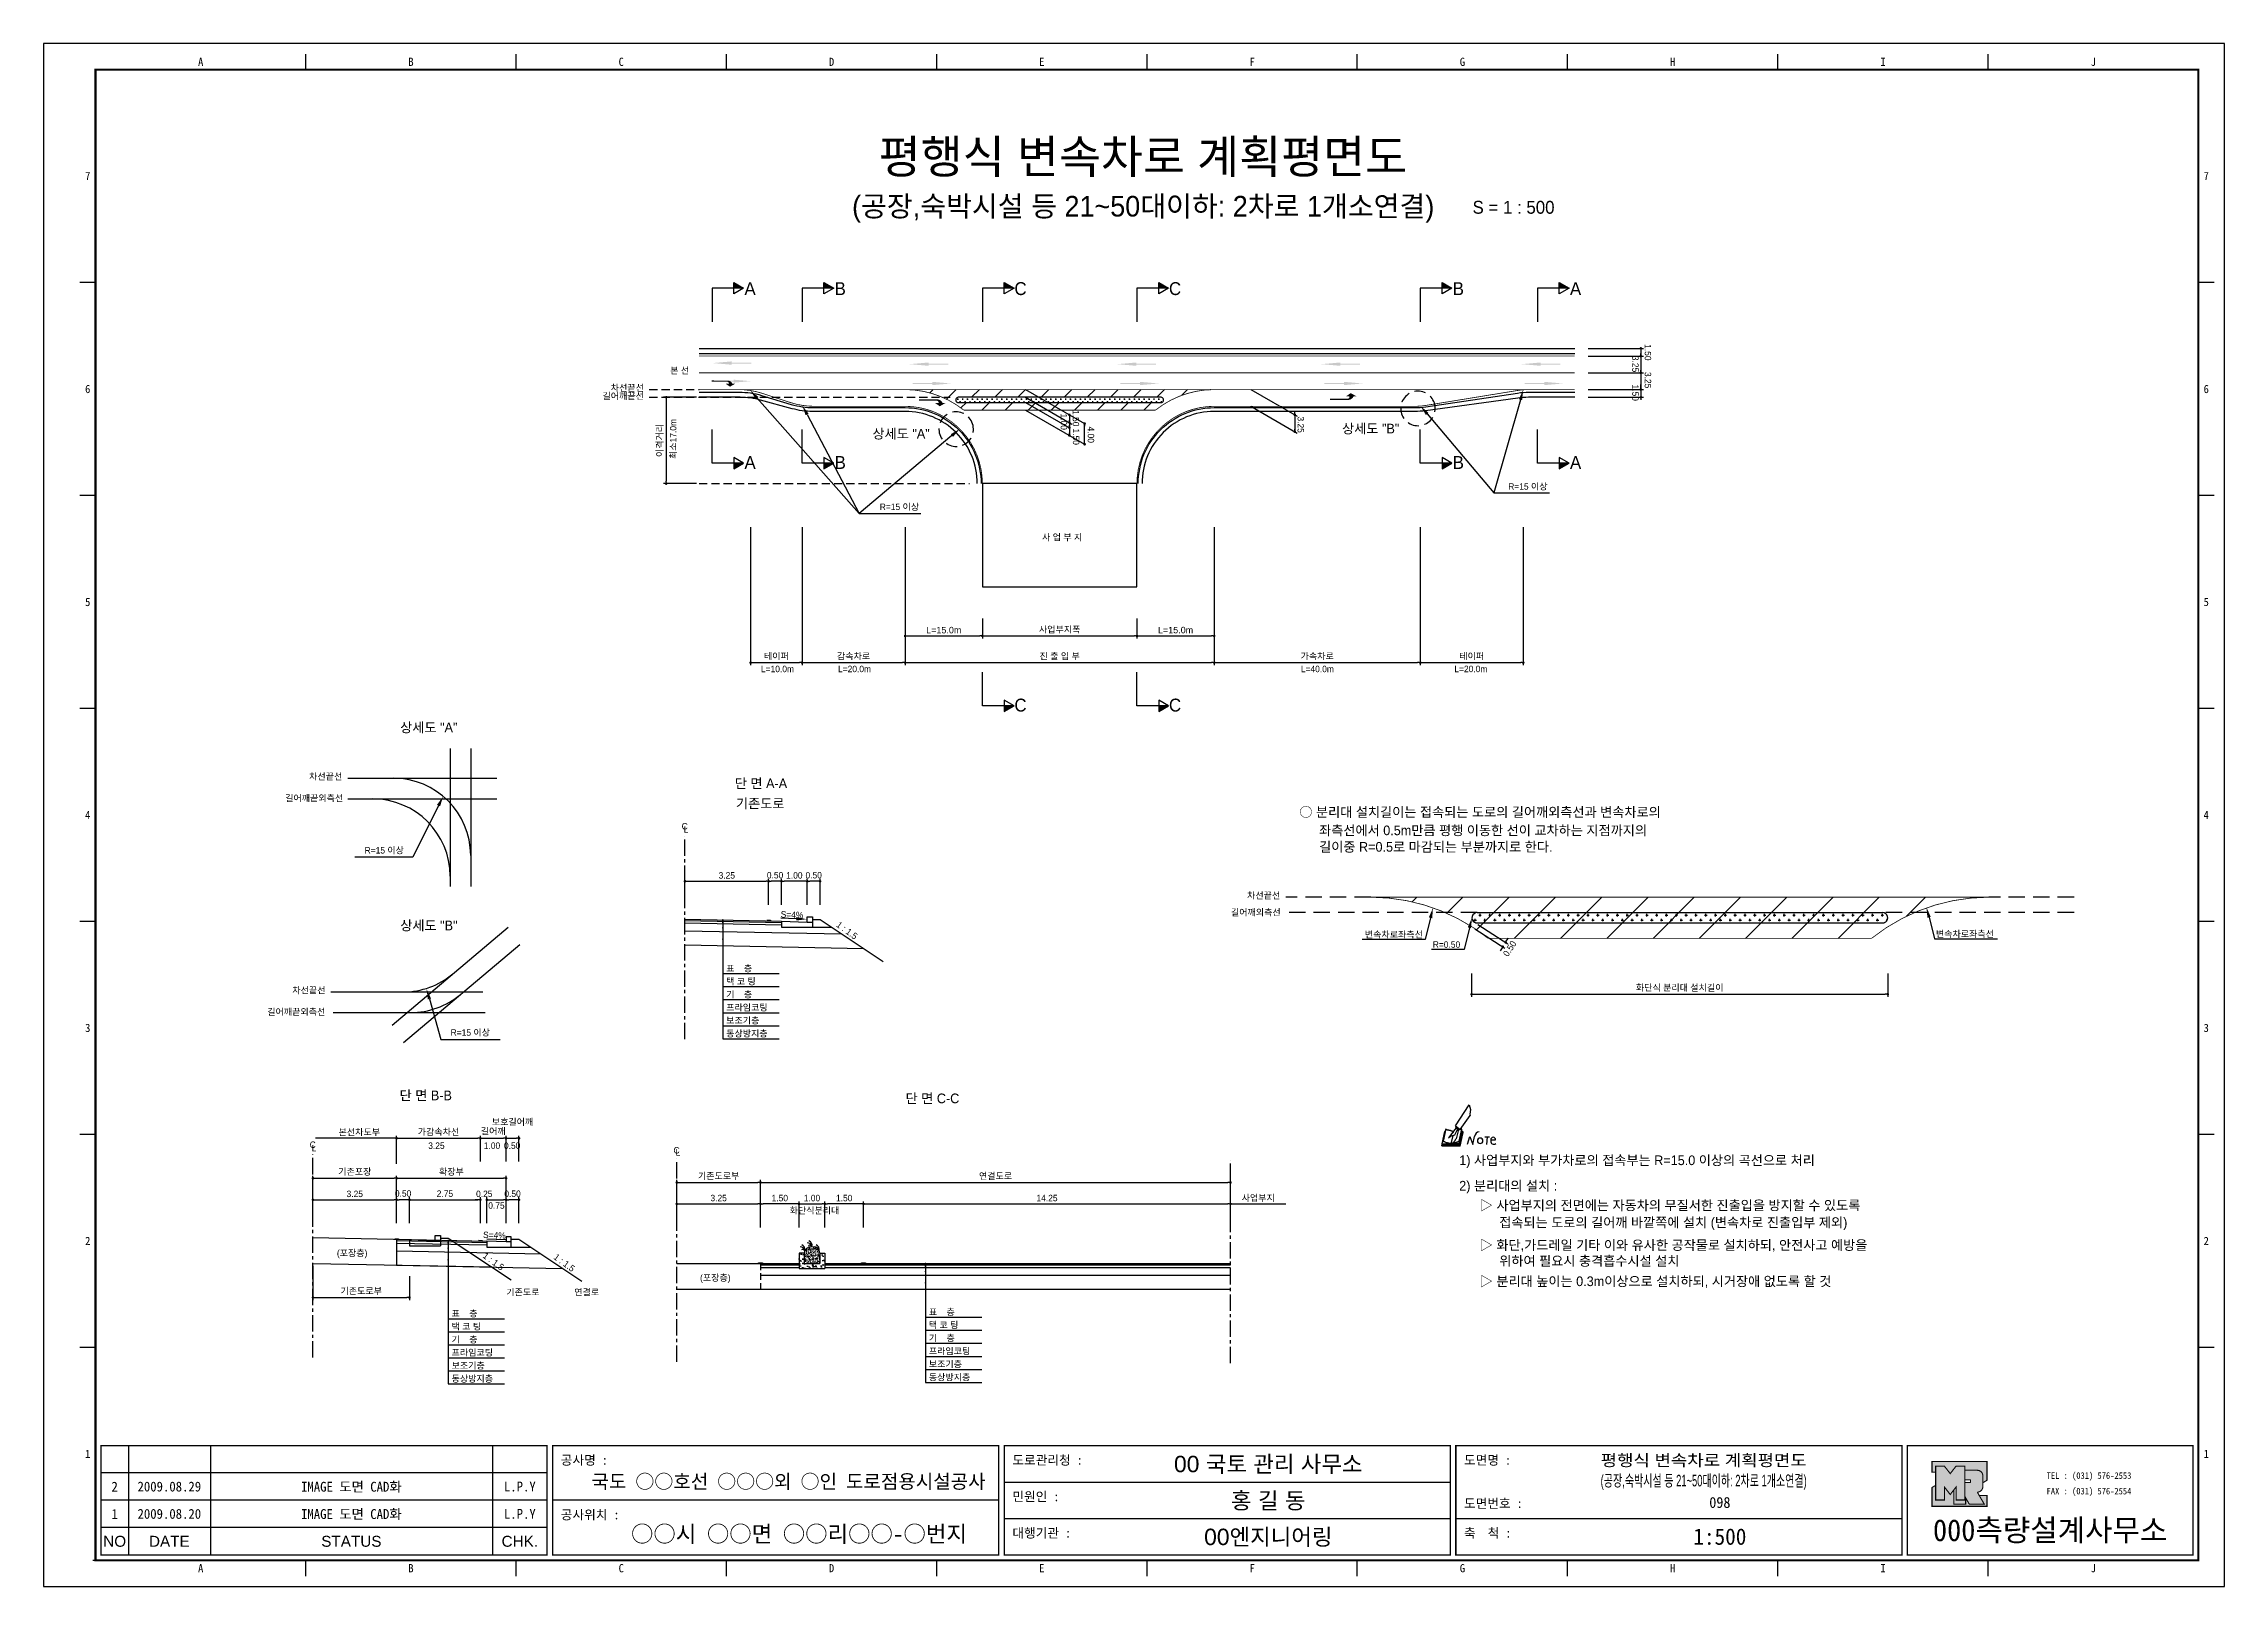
# Model space of a CAD drawing. Header units: millimetres. Extents: x 482 to 906, y -3 to 296.
import ezdxf
from ezdxf.enums import TextEntityAlignment as Align

# ---------------------------------------------------------------- set-up
doc = ezdxf.new("R2010")
doc.units = ezdxf.units.MM
doc.linetypes.add('CENTER', pattern=[50.8, 31.75, -6.35, 6.35, -6.35])
doc.linetypes.add('HIDDEN', pattern=[9.525, 6.35, -3.175])
for name, color, linetype in [('CC-GSTR-0004', 4, 'Continuous'), ('CM-LANE-0030', 30, 'Continuous'), ('CZ-DIMT-0002', 7, 'Continuous'), ('CZ-EXST-0002', 1, 'Continuous'), ('CZ-LIN1-0007', 7, 'Continuous'), ('CZ-LIN2-0003', 3, 'Continuous'), ('CZ-LINE-0001', 7, 'Continuous'), ('CZ-TEXT-BOX0', 7, 'Continuous'), ('TITLE', 7, 'Continuous')]:
    doc.layers.add(name, color=color, linetype=linetype)
doc.styles.add('견고딕', font='arial.ttf')
doc.styles.add('돋움', font='')
doc.styles.add('돋음체', font='')
doc.styles.get('돋움').set_extended_font_data('Dotum')
doc.styles.get('돋음체').set_extended_font_data('DotumChe')

msp = doc.modelspace()

# ---------------------------------------------------------------- texts
at = {"layer": 'CZ-DIMT-0002', "style": '돋움'}
for s, height, p in [('A', 2.5, (619.61, 248.63)), ('B', 2.5, (637.11, 248.63)), ('C', 2.5, (672.11, 248.63)), ('C', 2.5, (702.11, 248.63)), ('B', 2.5, (757.11, 248.63)), ('A', 2.5, (779.87, 248.63)), ('본 선', 1.25, (605.93, 232.73)), ('차선끝선', 1.25, (595.78, 229.38)), ('길어깨끝선', 1.25, (594.98, 227.78)), ('상세도 "A"', 1.875, (648.93, 220.47)), ('상세도 "B"', 1.875, (740.1, 221.47)), ('A', 2.5, (619.61, 214.89)), ('B', 2.5, (637.11, 214.89)), ('B', 2.5, (757.11, 214.89)), ('A', 2.5, (779.87, 214.89)), ('R=15 이상', 1.25, (770.61, 210.24)), ('R=15 이상', 1.25, (648.61, 206.28)), ('사 업 부 지', 1.25, (680.2, 200.38)), ('L=10.0m', 1.25, (624.93, 174.82)), ('L=20.0m', 1.25, (639.89, 174.82)), ('L=40.0m', 1.25, (729.74, 174.82)), ('L=20.0m', 1.25, (759.54, 174.82)), ('C', 2.5, (672.11, 167.81)), ('C', 2.5, (702.11, 167.81)), ('차선끝선', 1.25, (537.22, 153.96)), ('길어깨끝외측선', 1.25, (534.99, 149.76)), ('C', 1.25, (606.92, 144.3)), ('L', 1.25, (607.19, 143.65)), ('R=15 이상', 1.25, (548.6, 139.63)), ('차선끝선', 1.25, (719.31, 130.87)), ('차선끝선', 1.25, (533.96, 112.47)), ('길어깨끝외측선', 1.25, (531.51, 108.29)), ('R=15 이상', 1.25, (565.3, 104.27)), ('C', 1.25, (534.71, 82.5)), ('L', 1.25, (534.97, 81.84)), ('C', 1.25, (605.34, 81.42)), ('L', 1.25, (605.61, 81.02))]:
    msp.add_text(s, height=height, dxfattribs=at).set_placement(p, align=Align.MIDDLE_CENTER)
for s, rotation, p in [('1.50', 270, (793.29, 237.85)), ('3.25', 270, (790.86, 235.58)), ('1.50', 270, (790.86, 230.02)), ('3.25', 270, (793.29, 232.46)), ('최소17.0m', 90, (605.31, 215.57))]:
    msp.add_text(s, height=1.25, rotation=rotation, dxfattribs=at).set_placement(p)
for s, p in [('○ 분리대 설치길이는 접속되는 도로의 길어깨외측선과 변속차로의', (726.23, 147.06)), ('좌측선에서 0.5m만큼 평행 이동한 선이 교차하는 지점까지의', (730.08, 143.5)), ('길이중 R=0.5로 마감되는 부분까지로 한다.', (730.08, 140.3)), ('1) 사업부지와 부가차로의 접속부는 R=15.0 이상의 곡선으로 처리', (757.28, 79.48)), ('2) 분리대의 설치 :', (757.28, 74.54)), ('▷ 사업부지의 전면에는 자동차의 무질서한 진출입을 방지할 수 있도록', (761.26, 70.74)), ('접속되는 도로의 길어깨 바깥쪽에 설치 (변속차로 진출입부 제외)', (765.05, 67.42)), ('▷ 화단,가드레일 기타 이와 유사한 공작물로 설치하되, 안전사고 예방을', (761.26, 63.02)), ('위하여 필요시 충격흡수시설 설치', (765.05, 59.95)), ('▷ 분리대 높이는 0.3m이상으로 설치하되, 시거장애 없도록 할 것', (761.26, 56))]:
    msp.add_text(s, height=1.875, dxfattribs=at).set_placement(p, align=Align.MIDDLE_LEFT)
for s, rotation, p in [('S=4%', 357.7094, (627.76, 127.13)), ('1 : 1.5', 323.8881, (638.42, 124.09)), ('S=4%', 357.7094, (569.98, 64.94)), ('1 : 1.5', 323.8881, (569.8, 59.85)), ('1 : 1.5', 323.8881, (583.55, 59.6))]:
    msp.add_text(s, height=1.25, rotation=rotation, dxfattribs=at).set_placement(p, align=Align.MIDDLE_CENTER)
for s, p in [('길어깨외측선', (712.96, 126.96)), ('변속차로좌측선', (738.96, 122.67)), ('변속차로좌측선', (849.82, 122.77)), ('R=0.50', (752.15, 120.72)), ('표    층', (614.97, 116.1)), ('택 코 팅', (614.97, 113.57)), ('기    층', (614.97, 111.04)), ('프라임코팅', (614.97, 108.51)), ('보조기층', (614.97, 105.98)), ('동상방지층', (614.97, 103.45)), ('3.25', (557.13, 81.69)), ('1.00', (567.92, 81.69)), ('0.50', (571.83, 81.69)), ('사업부지', (715.04, 71.53)), ('화단식분리대', (627.28, 69.12)), ('(포장층)', (539.4, 60.85)), ('(포장층)', (609.9, 56.06)), ('기존도로', (572.29, 53.25)), ('연결로', (585.48, 53.25)), ('표    층', (654.31, 49.41)), ('표    층', (561.66, 49.13)), ('택 코 팅', (561.66, 46.6)), ('택 코 팅', (654.31, 46.88)), ('프라임코팅', (561.66, 41.54)), ('기    층', (561.66, 44.07)), ('프라임코팅', (654.31, 41.82)), ('기    층', (654.31, 44.35)), ('보조기층', (561.66, 39.01)), ('보조기층', (654.31, 39.29)), ('동상방지층', (654.31, 36.75)), ('동상방지층', (561.66, 36.47))]:
    msp.add_text(s, height=1.25, dxfattribs=at).set_placement(p)
at = {"layer": 'CZ-DIMT-0002', "char_height": 1.25, "attachment_point": 5, "style": '돋움'}
for s, insert, rotation in [('1.50', (682.85, 223.47), 270), ('1.00', (680.53, 222.8), 270), ('1.50', (682.89, 219.89), 270), ('4.00', (685.78, 220.27), 270), ('3.25', (726.51, 222.23), 270), ('\\A1;0.50', (767.08, 120.55), 57.1401)]:
    msp.add_mtext(s, dxfattribs=dict(at, insert=insert, rotation=rotation))
at = {"layer": 'CZ-DIMT-0002', "insert": (543.75, 84.88), "char_height": 1.25, "attachment_point": 5, "style": '돋움'}
msp.add_mtext('본선차도부', dxfattribs=at)
at = {"layer": 'CZ-LINE-0001', "insert": (602.13, 219.16), "char_height": 1.25, "attachment_point": 5, "rotation": 90, "style": '돋움'}
msp.add_mtext('\\A1;이격거리', dxfattribs=at)
at = {"layer": 'CZ-LINE-0001', "char_height": 1.25, "attachment_point": 5, "style": '돋움'}
for s, insert in [('\\A1;{\\fArial|b0|i0|c0|p32;L=15.0m}', (657.21, 182.36)), ('\\A1;사업부지폭', (679.71, 182.41)), ('\\A1;{\\fArial|b0|i0|c0|p32;L=15.0m}', (702.21, 182.36)), ('\\A1;테이퍼', (624.71, 177.24)), ('\\A1;감속차로', (639.71, 177.24)), ('\\A1;진 출 입 부', (679.71, 177.24)), ('\\A1;가속차로', (729.71, 177.24)), ('\\A1;테이퍼', (759.71, 177.24)), ('\\A1;3.25', (615.09, 134.76)), ('\\A1;0.50', (624.46, 134.79)), ('\\A1;1.00', (628.21, 134.76)), ('\\A1;0.50', (631.96, 134.79)), ('\\A1;화단식 분리대 설치길이', (800.08, 112.9)), ('\\A1;가감속차선', (559.12, 84.93)), ('\\A1;길어깨', (569.75, 85.06)), ('\\A1;보호길어깨', (573.5, 86.85)), ('\\A1;기존포장', (542.87, 77.19)), ('\\A1;확장부', (561.62, 77.19)), ('\\A1;기존도로부', (613.51, 76.37)), ('\\A1;연결도로', (667.26, 76.36)), ('\\A1;3.25', (542.87, 72.95)), ('\\A1;0.50', (552.25, 73.03)), ('\\A1;2.75', (560.37, 72.99)), ('\\A1;0.25', (568.01, 72.96)), ('\\A1;0.50', (573.5, 72.98)), ('\\A1;3.25', (613.51, 72.14)), ('\\A1;1.50', (625.38, 72.14)), ('\\A1;1.00', (631.63, 72.14)), ('\\A1;1.50', (637.88, 72.14)), ('\\A1;14.25', (677.26, 72.14)), ('\\A1;0.75', (570.37, 70.68)), ('\\A1;기존도로부', (544.12, 54.04))]:
    msp.add_mtext(s, dxfattribs=dict(at, insert=insert))
at = {"layer": 'CZ-TEXT-BOX0', "style": '돋움'}
for s, p in [('상세도 "A"', (557.24, 163.47)), ('단 면 A-A', (621.73, 152.63)), ('기존도로', (621.58, 148.73)), ('상세도 "B"', (557.26, 125.04)), ('단 면 B-B', (556.65, 92.06)), ('단 면 C-C', (655.01, 91.49))]:
    msp.add_text(s, height=1.875, dxfattribs=at).set_placement(p, align=Align.MIDDLE_CENTER)
at = {"layer": 'TITLE', "color": 3, "linetype": 'Continuous', "style": '돋음체'}
for s, p in [('A', (512.96, 292.64)), ('B', (553.78, 292.64)), ('C', (594.6, 292.64)), ('D', (635.43, 292.64)), ('E', (676.25, 292.64)), ('F', (717.08, 292.64)), ('G', (757.9, 292.64)), ('H', (798.73, 292.64)), ('I', (839.55, 292.64)), ('J', (880.38, 292.64)), ('7', (491.03, 270.47)), ('7', (902.3, 270.47)), ('6', (491.03, 229.14)), ('6', (902.3, 229.14)), ('5', (491.03, 187.81)), ('5', (902.3, 187.81)), ('4', (491.03, 146.48)), ('4', (902.3, 146.48)), ('3', (491.03, 105.16)), ('3', (902.3, 105.16)), ('2', (491.03, 63.83)), ('2', (902.3, 63.83)), ('1', (491.03, 22.5)), ('1', (902.3, 22.5)), ('A', (512.96, 0.32)), ('B', (553.78, 0.32)), ('C', (594.6, 0.32)), ('D', (635.43, 0.32)), ('E', (676.25, 0.32)), ('F', (717.08, 0.32)), ('G', (757.9, 0.32)), ('H', (798.73, 0.32)), ('I', (839.55, 0.32)), ('J', (880.38, 0.32))]:
    msp.add_text(s, height=1.59, dxfattribs=at).set_placement(p, align=Align.MIDDLE)
at = {"layer": 'TITLE', "style": '돋움'}
for s, height, p in [('평행식 변속차로 계획평면도', 6.5, (695.88, 274.25)), ('(공장,숙박시설 등 21~50대이하: 2차로 1개소연결)', 4, (695.93, 264.62))]:
    msp.add_text(s, height=height, dxfattribs=at).set_placement(p, align=Align.MIDDLE_CENTER)
msp.add_text('S = 1 : 500', height=2.5, dxfattribs=at).set_placement((759.87, 264.41), align=Align.MIDDLE_LEFT)
at = {"layer": 'TITLE', "style": '돋음체'}
for s, p in [('공사명 : ', (582.87, 20.4)), ('도로관리청 :', (670.54, 20.4)), ('도면명 :', (758.21, 20.4)), ('민원인 :', (670.54, 13.32)), ('도면번호 :', (758.21, 12)), ('공사위치 :', (582.87, 9.79)), ('대행기관 :', (670.54, 6.25)), ('축  척 :', (758.21, 6.25))]:
    msp.add_text(s, height=1.804, dxfattribs=at).set_placement(p)
at = {"layer": 'TITLE', "color": 7, "linetype": 'Continuous'}
for s, height, style, p in [('00 국토 관리 사무소', 3.1832, '견고딕', (720.21, 20.57)), ('국도 ○○호선 ○○○외 ○인 도로점용시설공사', 2.7, '돋음체', (627.08, 17.18)), ('홍 길 동', 3.183, '견고딕', (720.21, 13.5)), ('○○시 ○○면 ○○리○○-○번지', 3.1832, '돋음체', (629.11, 7.02)), ('00엔지니어링', 3.183, '견고딕', (720.21, 6.43))]:
    msp.add_text(s, height=height, dxfattribs=dict(at, style=style)).set_placement(p, align=Align.MIDDLE)
at = {"layer": 'TITLE', "style": '돋움'}
for s, width, p, p2 in [('평행식 변속차로 계획평면도', 1.010039, (784.74, 20.14), (824.74, 20.14)), ('(공장,숙박시설 등 21~50대이하: 2차로 1개소연결)', 0.554146, (784.74, 16.19), (824.74, 16.19))]:
    msp.add_text(s, height=2.25, dxfattribs=dict(at, width=width)).set_placement(p, p2, align=Align.FIT)
at = {"layer": 'TITLE', "color": 1, "linetype": 'Continuous', "style": '돋음체'}
msp.add_text('2', height=1.91, dxfattribs=at).set_placement((496.26, 16.15), align=Align.MIDDLE)
at = {"layer": 'TITLE', "linetype": 'Continuous'}
for s, height, style, p in [('2009.08.29', 1.91, '돋음체', (506.87, 16.15)), ('L.P.Y', 1.91, '돋음체', (574.91, 16.15)), ('098', 2.122, '돋음체', (807.88, 13.06)), ('1', 1.91, '돋음체', (496.26, 10.85)), ('2009.08.20', 1.91, '돋음체', (506.87, 10.85)), ('L.P.Y', 1.91, '돋음체', (574.91, 10.85)), ('NO', 2.122, '견고딕', (496.26, 5.54)), ('DATE', 2.122, '견고딕', (506.87, 5.54)), ('STATUS', 2.122, '견고딕', (542.21, 5.54)), ('CHK.', 2.122, '견고딕', (574.91, 5.54)), ('1:500', 3.183, '돋음체', (807.88, 6.43))]:
    msp.add_text(s, height=height, dxfattribs=dict(at, style=style)).set_placement(p, align=Align.MIDDLE)
at = {"layer": 'TITLE', "style": '돋음체'}
for p in [(542.21, 16.15), (542.21, 10.85)]:
    msp.add_text('IMAGE 도면 CAD화', height=1.9099, dxfattribs=at).set_placement(p, align=Align.MIDDLE)
at = {"layer": 'TITLE', "color": 180, "style": '돋음체'}
for s, p in [('TEL : (031) 576-2553', (871.31, 17.66)), ('FAX : (031) 576-2554', (871.31, 14.64))]:
    msp.add_text(s, height=1.2733, dxfattribs=at).set_placement(p)
msp.add_text('000측량설계사무소', height=4.244, dxfattribs=at).set_placement((872.01, 5.57), align=Align.CENTER)

# ---------------------------------------------------------------- blocks, each defined once
blk = doc.blocks.new('note')
for p, q in [((0.85, 3.5), (3.53, 7.57)), ((1.8, 2.79), (3.74, 5.46)), ((3.53, 7.57), (3.8, 6.64)), ((3.8, 6.64), (3.69, 5.72)), ((3.69, 5.72), (3.74, 5.46)), ((-1.24, 2.36), (-1.77, 0)), ((-1.77, 0), (1.77, 0)), ((-1.77, 0), (-1.77, -0.3)), ((-1.53, 0.52), (-1.55, 0.54)), ((-1.01, 2.9), (-1.53, 0.52)), ((-1.48, 0.48), (-1.53, 0.52)), ((-1.43, 0.44), (-1.48, 0.48)), ((-1.38, 0.41), (-1.43, 0.44)), ((-1.33, 0.4), (-1.38, 0.41)), ((-1.27, 0.37), (-1.33, 0.4)), ((-1.22, 0.35), (-1.27, 0.37)), ((-1.13, 2.36), (-1.24, 2.36)), ((-1.17, 0.33), (-1.22, 0.35)), ((-1.12, 0.32), (-1.17, 0.33)), ((-1.02, 0.25), (-1.12, 0.32)), ((-0.97, 0.22), (-1.02, 0.25)), ((-1, 2.9), (-1.01, 2.9)), ((-0.98, 2.85), (-1, 2.9)), ((-0.95, 2.8), (-0.98, 2.85)), ((-0.93, 0.21), (-0.97, 0.22)), ((-0.9, 2.75), (-0.95, 2.8)), ((-0.88, 0.19), (-0.93, 0.21)), ((-0.85, 2.72), (-0.9, 2.75)), ((-0.8, 0.18), (-0.88, 0.19)), ((-0.79, 2.69), (-0.85, 2.72)), ((-0.75, 0.17), (-0.8, 0.18)), ((-0.74, 2.68), (-0.79, 2.69)), ((-0.7, 0.16), (-0.75, 0.17)), ((-0.69, 2.65), (-0.74, 2.68)), ((-0.64, 0.15), (-0.7, 0.16)), ((-0.64, 2.65), (-0.69, 2.65)), ((-0.59, 2.63), (-0.64, 2.65)), ((-0.58, 0.14), (-0.64, 0.15)), ((-0.54, 2.62), (-0.59, 2.63)), ((-0.53, 0.13), (-0.58, 0.14)), ((-0.48, 2.61), (-0.54, 2.62)), ((-0.48, 0.12), (-0.53, 0.13)), ((-0.43, 2.61), (-0.48, 2.61)), ((-0.43, 0.11), (-0.48, 0.12)), ((0.75, 2.77), (-0.46, 1.16)), ((0.37, 2.24), (-0.46, 1.16)), ((-0.46, 1.16), (-0.08, 1.47)), ((-0.38, 2.59), (-0.43, 2.61)), ((-0.38, 0.08), (-0.43, 0.11)), ((-0.33, 2.59), (-0.38, 2.59)), ((-0.29, 0.06), (-0.38, 0.08)), ((-0.27, 2.58), (-0.33, 2.59)), ((-0.23, 0.05), (-0.29, 0.06)), ((-0.22, 2.57), (-0.27, 2.58)), ((-0.16, 0.04), (-0.23, 0.05)), ((-0.17, 2.56), (-0.22, 2.57)), ((-0.12, 2.55), (-0.17, 2.56)), ((-0.11, 0.03), (-0.16, 0.04)), ((-0.07, 2.53), (-0.12, 2.55)), ((-0.04, 0.02), (-0.11, 0.03)), ((-0.08, 1.47), (0.72, 1.75)), ((-0.01, 2.51), (-0.07, 2.53)), ((-0.05, -0.3), (-0.05, 0)), ((0, 0), (-0.04, 0.02)), ((0.04, 2.5), (-0.01, 2.51)), ((0.37, 1.63), (0, 0)), ((0, 0), (1.6, 0.53)), ((0, 0), (1.65, 0.18)), ((0, 0.01), (0.06, 0.04)), ((0, -0.3), (0, 0)), ((0.09, 2.48), (0.04, 2.5)), ((0.05, -0.3), (0.05, 0)), ((0.06, 0.04), (0.11, 0.07)), ((0.14, 2.48), (0.09, 2.48)), ((0.11, 0.07), (0.16, 0.09)), ((0.2, 2.47), (0.14, 2.48)), ((0.16, 0.09), (0.21, 0.12)), ((0.26, 2.43), (0.18, 2.46)), ((0.21, 0.12), (0.27, 0.14)), ((0.34, 2.4), (0.26, 2.43)), ((0.27, 0.14), (0.36, 0.19)), ((0.45, 2.37), (0.34, 2.4)), ((0.36, 0.19), (0.41, 0.22)), ((0.41, 0.22), (0.46, 0.27)), ((0.46, 0.27), (0.51, 0.3)), ((0.51, 0.3), (0.56, 0.34)), ((0.56, 0.34), (0.6, 0.4)), ((0.6, 0.4), (0.64, 0.45)), ((0.64, 0.45), (0.67, 0.51)), ((0.67, 0.51), (0.74, 0.58)), ((0.72, 1.75), (1.16, 2.53)), ((0.74, 0.58), (0.79, 0.63)), ((1, 3.1), (0.75, 2.77)), ((0.79, 0.63), (0.83, 0.68)), ((0.83, 0.68), (0.86, 0.73)), ((0.85, 3.5), (1.8, 2.79)), ((1, 3.4), (0.85, 3.21)), ((0.85, 3.21), (1.52, 2.71)), ((0.86, 0.73), (0.89, 0.79)), ((0.89, 0.84), (0.92, 0.89)), ((0.89, 0.79), (0.89, 0.84)), ((0.92, 0.89), (0.96, 0.95)), ((0.96, 0.95), (1.01, 0.97)), ((1.47, 2.74), (1.01, 0.97)), ((1.16, 2.53), (1.37, 2.82)), ((2.13, 2.84), (1.44, 2.63)), ((1.52, 2.71), (1.66, 2.9)), ((1.6, 0.53), (2.13, 2.84)), ((1.65, 0.18), (2.19, 2.48)), ((1.77, 0), (2.3, 2.36)), ((1.77, -0.3), (2.3, 2.07)), ((1.77, -0.38), (2.3, 1.99)), ((1.77, -0.44), (2.3, 1.93)), ((1.77, 0), (1.77, -0.3)), ((2.19, 2.48), (2.04, 2.47)), ((2.3, 2.36), (2.16, 2.36)), ((2.3, 2.36), (2.3, 2.07)), ((3.21, -0.08), (3.68, 1.4)), ((3.68, 1.4), (4.26, -0.14)), ((4.26, -0.14), (4.56, 1.44)), ((6.55, 1.34), (7.46, 1.34)), ((7.01, 1.34), (6.87, -0.11)), ((7.71, 0.77), (7.71, 0.55)), ((7.71, 0.77), (8.67, 0.77)), ((-1.77, -0.3), (1.77, -0.3)), ((-1.77, -0.43), (-1.77, -0.3)), ((-1.77, -0.37), (1.77, -0.37)), ((-1.77, -0.43), (1.77, -0.43))]:
    blk.add_line(p, q)
for centre, major_axis, start_param, end_param in [((0.4, 2.31), (0.0702, 0.0702), 3.283946, 6.425539), ((5.68, 1.23), (-0.806, 0.806), -0.591174, 0.597824), ((5.66, 0.58), (-0.378, 0.378), 3.926991, 10.210176), ((8.3, 0.49), (0.422, 0.422), 2.265602, 4.634911), ((8.19, 0.77), (-0.342, 0.342), 3.926991, 7.068583)]:
    blk.add_ellipse(centre, major_axis=major_axis, ratio=1, start_param=start_param, end_param=end_param)
blk = doc.blocks.new('_Dot')
at = {"color": 0, "linetype": 'ByBlock', "lineweight": -2}
blk.add_line((-0.5, 0), (-1, 0), dxfattribs=at)
at = {"color": 0, "linetype": 'ByBlock', "const_width": 0.5}
blk.add_lwpolyline([(-0.25, 0, 1), (0.25, 0, 1)], format="xyb", close=True, dxfattribs=at)

# ---------------------------------------------------------------- hatches: boundary and pattern name
at = {"layer": 'CM-LANE-0030'}
h = msp.add_hatch(dxfattribs=at)
h.set_pattern_fill('ANSI31', color=256, style=0)
h.set_pattern_definition([(45, (65.451, -1.4455), (-2.245064, 2.245064), [])])
h.paths.add_polyline_path([(709.71, 229.04), (649.71, 229.04, -0.170323), (661.11, 225.04), (698.31, 225.04, -0.170323)])
h.paths.add_polyline_path([(699.39, 227.54, -0.750696), (699.66, 226.62, 0.001926), (699.54, 226.54), (659.88, 226.54, 0.001926), (659.76, 226.62, -0.750696), (660.03, 227.54)], flags=16)
h = msp.add_hatch(dxfattribs=at)
h.set_pattern_fill('ANSI31', color=256, scale=2, style=0)
h.set_pattern_definition([(45, (-565.741, -331.114), (-4.490128, 4.490128), [])])
h.paths.add_polyline_path([(740.11, 130.53, -0.170323), (762.91, 122.53), (837.31, 122.53, -0.170323), (860.11, 130.53)])
at = {"layer": 'CZ-EXST-0002'}
h = msp.add_hatch(dxfattribs=at)
h.set_pattern_fill('AR-CONC', color=256, scale=0.01, style=0)
h.set_pattern_definition([(50, (-478.9853, 3542.2936), (1.8218467, -0.15939086), [0.1905, -2.0955]), (355, (-478.9853, 3542.2936), (-0.3524283, 1.9105664), [0.1524, -1.6764]), (100.451, (-478.8335, 3542.2803), (1.469425, 1.7511669), [0.1619, -1.7809]), (46.1842, (-478.9853, 3542.8016), (2.7107904, -0.4204233), [0.28575, -3.14325]), (96.6356, (-478.7594, 3542.7666), (2.3740423, 2.4742556), [0.24285, -2.67135]), (351.184, (-478.9853, 3542.8016), (2.374046, 2.4742512), [0.2286, -2.5146]), (21, (-478.7313, 3542.6746), (1.5161488, -1.0226552), [0.1905, -2.0955]), (326, (-478.7313, 3542.6746), (0.6180203, 1.8418797), [0.1524, -1.6764]), (71.4514, (-478.605, 3542.5894), (2.1341649, 0.8192286), [0.1619, -1.7809]), (37.5, (-478.9853, 3542.2936), (0.03088603, 0.84555039), [0, -1.65608, 0, -1.7018, 0, -1.68275]), (7.5, (-478.9853, 3542.2936), (0.66819663, 1.00180575), [0, -0.97028, 0, -1.61798, 0, -0.64135]), (327.5, (-479.55175, 3542.2936), (1.35590595, -0.05728744), [0, -0.635, 0, -1.9812, 0, -2.6289]), (317.5, (-479.8057, 3542.2936), (1.4812918, 0.2542649), [0, -0.8255, 0, -1.31572, 0, -1.8669])])
h.paths.add_polyline_path([(634.13, 58.45), (634.13, 61.45), (633.13, 61.45), (633.13, 59.45), (630.13, 59.45), (630.13, 61.45), (629.13, 61.45), (629.13, 58.45)])
h = msp.add_hatch(dxfattribs=at)
h.set_pattern_fill('AR-SAND', color=256, scale=0.01, style=0)
h.set_pattern_definition([(37.5, (-478.98533, 3542.29362), (-0.016000313, 0.489413237), [0, -0.38608, 0, -0.4318, 0, -0.41275]), (7.5, (-478.9853, 3542.2936), (0.44952328, 0.7168251), [0, -0.20828, 0, -0.34798, 0, -0.13335]), (327.5, (-479.29775, 3542.2936), (0.79099237, 0.001437185), [0, -0.127, 0, -0.4572, 0, -0.5969]), (317.5, (-479.29775, 3542.2936), (0.76355645, 0.22292932), [0, -0.0635, 0, -0.29972, 0, -0.3429])])
edge = h.paths.add_edge_path()
edge.add_ellipse((631.63, 61.45), major_axis=(-1.5, 0), ratio=0.829212, start_angle=180, end_angle=360)
edge.add_line((630.13, 61.45), (630.13, 59.45))
edge.add_line((630.13, 59.45), (633.13, 59.45))
edge.add_line((633.13, 59.45), (633.13, 61.45))
at = {"layer": 'CZ-LIN1-0007'}
for points in [[(616.01, 234.5), (616.01, 234.29), (619.84, 234.29), (619.84, 234.07), (616.01, 234.07), (616.01, 233.86), (612.36, 234.18)], [(654.25, 234.29), (654.25, 234.08), (658.07, 234.08), (658.07, 233.87), (654.25, 233.86), (654.25, 233.65), (650.6, 233.97)], [(694.57, 234.29), (694.57, 234.08), (698.4, 234.08), (698.4, 233.87), (694.57, 233.86), (694.57, 233.65), (690.92, 233.97)], [(734.17, 234.29), (734.17, 234.08), (738, 234.08), (738, 233.87), (734.17, 233.86), (734.17, 233.65), (730.52, 233.97)], [(773.06, 234.29), (773.06, 234.08), (776.88, 234.08), (776.88, 233.87), (773.06, 233.86), (773.06, 233.65), (769.41, 233.97)], [(615.28, 230.79, -0.267976), (616.19, 230.18), (616.74, 230.18), (615.71, 229.6), (614.88, 230.17), (615.49, 230.18, 0.504994), (615.21, 230.55), (612.16, 230.56), (612.17, 230.8)], [(616.41, 230.96), (616.41, 230.77), (612.98, 230.77), (612.98, 230.57), (616.41, 230.57), (616.41, 230.38), (619.68, 230.67)], [(654.97, 230.54), (654.97, 230.33), (651.15, 230.33), (651.15, 230.11), (654.97, 230.11), (654.97, 229.9), (658.62, 230.22)], [(695.3, 230.54), (695.3, 230.33), (691.47, 230.33), (691.47, 230.11), (695.3, 230.11), (695.3, 229.9), (698.95, 230.22)], [(734.9, 230.54), (734.9, 230.33), (731.08, 230.33), (731.08, 230.11), (734.9, 230.11), (734.9, 229.9), (738.55, 230.22)], [(773.78, 230.54), (773.78, 230.33), (769.96, 230.33), (769.96, 230.11), (773.78, 230.11), (773.78, 229.9), (777.43, 230.22)], [(655.95, 227.15, -0.267976), (656.98, 226.46), (657.61, 226.46), (656.44, 225.8), (655.49, 226.45), (656.19, 226.46, 0.504994), (655.88, 226.87), (652.41, 226.89), (652.42, 227.17)], [(735.73, 227.01, 0.267976), (736.76, 227.7), (737.39, 227.7), (736.21, 228.35), (735.27, 227.71), (735.96, 227.7, -0.504994), (735.65, 227.28), (732.19, 227.26), (732.19, 226.99)], [(623.59, 125.94), (623.59, 126.07), (622.84, 126.08), (622.84, 125.96)], [(551.37, 64.14), (551.37, 64.26), (550.62, 64.28), (550.62, 64.15)], [(567.62, 63.81), (567.62, 63.94), (566.87, 63.95), (566.87, 63.83)], [(622.01, 59.45), (622.01, 59.57), (621.26, 59.57), (621.26, 59.45)], [(642.01, 59.45), (642.01, 59.57), (641.26, 59.57), (641.26, 59.45)]]:
    msp.add_hatch(color=256, dxfattribs=at).paths.add_polyline_path(points)
at = {"layer": 'CZ-LIN2-0003'}
h = msp.add_hatch(dxfattribs=at)
h.set_pattern_fill('CROSS', color=256, scale=0.075, style=0)
h.set_pattern_definition([(0, (65.45086, -1.44546), (0.47625, 0.47625), [0.238125, -0.714375]), (90, (65.5699, -1.56452), (-0.47625, 0.47625), [0.238125, -0.714375])])
h.paths.add_polyline_path([(699.54, 226.54, -0.001926), (699.66, 226.62, 0.750696), (699.39, 227.54), (660.03, 227.54, 0.750696), (659.76, 226.62, -0.001926), (659.88, 226.54)])
h = msp.add_hatch(dxfattribs=at)
h.set_pattern_fill('CROSS', color=256, scale=0.15, style=0)
h.set_pattern_definition([(0, (-565.7412, -331.1142), (0.9525, 0.9525), [0.47625, -1.42875]), (90, (-565.5031, -331.3523), (-0.9525, 0.9525), [0.47625, -1.42875])])
h.paths.add_polyline_path([(760.75, 127.53, 0.750696), (760.21, 125.69, -0.001926), (760.46, 125.53), (839.76, 125.53, -0.001926), (840.01, 125.69, 0.750696), (839.47, 127.53)])
at = {"layer": 'CZ-LINE-0001'}
for points in [[(616.46, 249.81), (616.46, 248.71), (618.36, 248.71)], [(633.95, 249.81), (633.95, 248.71), (635.85, 248.71)], [(668.95, 249.81), (668.95, 248.71), (670.85, 248.71)], [(698.95, 249.81), (698.95, 248.71), (700.85, 248.71)], [(753.95, 249.81), (753.95, 248.71), (755.85, 248.71)], [(776.71, 249.81), (776.71, 248.71), (778.61, 248.71)], [(618.36, 214.76), (616.46, 214.76), (616.46, 213.66)], [(635.85, 214.76), (633.95, 214.76), (633.95, 213.66)], [(755.85, 214.76), (753.95, 214.76), (753.95, 213.66)], [(778.61, 214.76), (776.71, 214.76), (776.71, 213.66)], [(670.85, 167.68), (668.95, 167.68), (668.95, 166.58)], [(700.85, 167.68), (698.95, 167.68), (698.95, 166.58)]]:
    msp.add_hatch(color=256, dxfattribs=at).paths.add_polyline_path(points)
at = {"layer": 'TITLE', "ltscale": 150}
h = msp.add_hatch(color=8, dxfattribs=at)
edge = h.paths.add_edge_path()
edge.add_line((859.74, 21.02), (849.07, 21.02))
edge.add_line((849.07, 21.02), (849.07, 18.94))
edge.add_line((849.07, 18.94), (849.78, 18.94))
edge.add_line((849.78, 18.94), (849.78, 20.12))
edge.add_line((849.78, 20.12), (851.47, 20.12))
edge.add_line((851.47, 20.12), (852.6, 18.67))
edge.add_line((852.6, 18.67), (853.73, 20.12))
edge.add_line((853.73, 20.12), (855.42, 20.12))
edge.add_line((855.42, 20.12), (855.42, 19.32))
edge.add_line((855.42, 19.32), (857.86, 19.32))
edge.add_arc((857.86, 18.25), 1.07, 0, 90, ccw=False)
edge.add_line((858.93, 18.25), (858.93, 16.89))
edge.add_line((858.93, 16.89), (859.74, 17.39))
edge.add_line((859.74, 17.39), (859.74, 21.02))
h.paths.add_polyline_path([(853.29, 15.5), (852.6, 14.62), (851.47, 16.07), (851.47, 13.56), (849.78, 13.56), (849.78, 16.41), (849.07, 15.97), (849.07, 12.33), (859.74, 12.33), (859.74, 14.41), (858.24, 14.41), (859.2, 12.76), (856.29, 12.76), (855.6, 13.97), (855.6, 12.76), (853.29, 12.76)])
msp.add_hatch(color=5, dxfattribs=at).paths.add_polyline_path([(855.42, 20.12), (853.73, 20.12), (852.6, 18.67), (851.47, 20.12), (849.78, 20.12), (849.78, 13.56), (851.47, 13.56), (851.47, 16.07), (852.6, 14.62), (853.73, 16.07), (853.73, 13.56), (855.42, 13.56)])
h = msp.add_hatch(color=161, dxfattribs=at)
edge = h.paths.add_edge_path()
edge.add_arc((857.86, 18.25), 1.07, 0, 90)
edge.add_line((857.86, 19.32), (855.42, 19.32))
edge.add_line((855.42, 19.32), (855.42, 17.47))
edge.add_line((855.42, 17.47), (856.42, 17.47))
edge.add_arc((856.42, 17.35), 0.113, 0, 90, ccw=False)
edge.add_line((856.53, 17.35), (856.53, 17.04))
edge.add_arc((856.42, 17.04), 0.113, 270, 360, ccw=False)
edge.add_line((856.42, 16.93), (855.42, 16.93))
edge.add_line((855.42, 16.93), (855.42, 13.56))
edge.add_line((855.42, 13.56), (853.73, 13.56))
edge.add_line((853.73, 13.56), (853.73, 16.07))
edge.add_line((853.73, 16.07), (853.29, 15.5))
edge.add_line((853.29, 15.5), (853.29, 12.76))
edge.add_line((853.29, 12.76), (855.6, 12.76))
edge.add_line((855.6, 12.76), (855.6, 13.97))
edge.add_line((855.6, 13.97), (856.29, 12.76))
edge.add_line((856.29, 12.76), (859.2, 12.76))
edge.add_line((859.2, 12.76), (857.86, 15.08))
edge.add_arc((857.86, 16.15), 1.07, 270, 360)
edge.add_line((858.93, 16.15), (858.93, 18.25))

# ---------------------------------------------------------------- linework, layer by layer
at = {"color": 0, "linetype": 'ByBlock', "lineweight": -2}
for p, q in [((792.54, 236.79), (792.54, 236.54)), ((792.54, 235.79), (792.54, 236.04)), ((792.54, 235.29), (792.54, 235.04)), ((792.54, 232.54), (792.54, 232.79)), ((792.54, 232.04), (792.54, 231.79)), ((792.54, 229.29), (792.54, 229.54)), ((792.54, 229.29), (792.54, 229.54)), ((725.35, 224.38), (725.35, 224.63)), ((792.54, 227.29), (792.54, 227.04)), ((792.54, 227.29), (792.54, 227.04)), ((681.6, 223.88), (681.6, 223.63)), ((681.6, 222.88), (681.6, 223.13)), ((681.6, 222.38), (681.6, 222.13)), ((681.6, 221.88), (681.6, 222.13)), ((681.6, 220.38), (681.6, 220.63)), ((684.56, 222.18), (684.56, 221.93)), ((725.34, 221.13), (725.34, 221.38)), ((725.35, 223.88), (725.35, 223.63)), ((684.56, 218.68), (684.56, 218.93)), ((765.6, 120.72), (765.47, 120.51)), ((766.42, 121.98), (766.55, 122.19)), ((550.75, 83.74), (550.5, 83.74)), ((713.13, 71), (713.38, 71))]:
    msp.add_line(p, q, dxfattribs=at)
at = {"color": 0, "linetype": 'ByBlock', "const_width": 0.25}
for points in [[(792.54, 236.91, 1), (792.54, 237.16, 1)], [(792.54, 235.66, 1), (792.54, 235.41, 1)], [(792.54, 235.41, 1), (792.54, 235.66, 1)], [(792.54, 232.41, 1), (792.54, 232.16, 1)], [(792.54, 232.16, 1), (792.54, 232.41, 1)], [(792.54, 229.16, 1), (792.54, 228.91, 1)], [(792.54, 229.16, 1), (792.54, 228.91, 1)], [(681.6, 224.01, 1), (681.6, 224.26, 1)], [(725.35, 224.26, 1), (725.35, 224.01, 1)], [(725.35, 224.01, 1), (725.35, 224.26, 1)], [(792.54, 227.41, 1), (792.54, 227.66, 1)], [(792.54, 227.41, 1), (792.54, 227.66, 1)], [(681.6, 222.76, 1), (681.6, 222.51, 1)], [(681.6, 222.51, 1), (681.6, 222.76, 1)], [(681.6, 221.76, 1), (681.6, 221.51, 1)], [(681.6, 220.26, 1), (681.6, 220.01, 1)], [(684.56, 222.3, 1), (684.56, 222.55, 1)], [(725.34, 221.01, 1), (725.34, 220.76, 1)], [(684.56, 218.55, 1), (684.56, 218.3, 1)], [(765.67, 120.82, 1), (765.81, 121.03, 1)], [(766.35, 121.87, 1), (766.22, 121.66, 1)], [(550.87, 83.74, 1), (551.12, 83.74, 1)], [(713.01, 71, 1), (712.76, 71, 1)]]:
    msp.add_lwpolyline(points, format="xyb", close=True, dxfattribs=at)
at = {"layer": 'CC-GSTR-0004'}
for p, q in [((625.71, 125.9), (625.71, 124.7)), ((625.71, 125.9), (630.71, 125.7)), ((625.71, 124.7), (631.71, 124.7)), ((630.71, 125.7), (630.71, 126.7)), ((630.71, 126.7), (631.71, 126.7)), ((630.71, 125.7), (631.71, 125.7)), ((631.71, 126.7), (631.71, 124.7))]:
    msp.add_line(p, q, dxfattribs=at)
for points in [[(609.71, 237.04), (779.71, 237.04)], [(609.71, 236.04), (779.71, 236.04)], [(573.25, 63.64), (572.25, 63.64), (568.5, 63.79), (568.5, 62.64), (573.25, 62.64), (573.25, 64.64), (572.25, 64.64), (572.25, 63.64)]]:
    msp.add_lwpolyline(points, dxfattribs=at)
for points in [[(609.71, 228.54), (617.51, 228.54, -0.072993), (621.82, 227.91), (621.82, 227.91), (627.6, 226.17), (627.6, 226.17, 0.072993), (631.91, 225.54), (649.71, 225.54, -0.414214), (664.46, 210.79)], [(663.71, 210.79, 0.414214), (649.71, 224.79), (631.74, 224.79, -0.067192), (627.76, 225.33), (621.66, 227, 0.067192), (617.69, 227.54), (609.71, 227.54)], [(694.96, 210.79, -0.414214), (709.71, 225.54), (748.59, 225.54), (748.59, 225.54, 0.03724), (750.82, 225.71), (768.6, 228.37, -0.03724), (770.83, 228.54), (770.83, 228.54), (779.71, 228.54)], [(779.71, 227.54), (770.74, 227.54), (770.74, 227.54, 0.034174), (768.69, 227.4), (750.73, 224.93), (750.73, 224.93, -0.034174), (748.68, 224.79), (748.68, 224.79), (709.71, 224.79, 0.414214), (695.71, 210.79)]]:
    msp.add_lwpolyline(points, format="xyb", dxfattribs=at)
at = {"layer": 'CM-LANE-0030', "const_width": 0.15}
msp.add_lwpolyline([(609.71, 232.29), (779.71, 232.29)], dxfattribs=at)
for points in [[(698.31, 225.04), (661.11, 225.04, 0.170323), (649.71, 229.04), (709.71, 229.04, 0.170323)], [(837.31, 122.53), (762.91, 122.53, 0.170323), (740.11, 130.53), (860.11, 130.53, 0.170323)]]:
    msp.add_lwpolyline(points, format="xyb", close=True, dxfattribs=at)
at = {"layer": 'CZ-EXST-0002'}
for p, q in [((561.39, 159.36), (561.39, 132.58)), ((565.38, 159.36), (565.38, 132.58)), ((541.5, 153.62), (570.45, 153.62)), ((541.5, 149.6), (570.45, 149.6)), ((550.11, 105.71), (572.66, 124.7)), ((552.32, 102.35), (574.92, 121.37)), ((538.24, 112.14), (567.71, 112.14)), ((538.65, 108.14), (568.19, 108.14)), ((534.75, 64.47), (553.5, 64.09)), ((553.5, 64.09), (558.5, 63.89)), ((553.5, 64.09), (553.5, 62.89)), ((558.5, 64.89), (559.5, 64.89)), ((558.5, 63.89), (558.5, 64.89)), ((558.5, 63.89), (559.5, 63.89)), ((559.5, 64.89), (559.5, 62.89)), ((559.5, 64.39), (561, 64.39)), ((561, 64.39), (573.2, 56.26)), ((534.75, 59.47), (569.43, 58.77)), ((553.5, 62.89), (559.5, 62.89)), ((605.38, 59.45), (621.63, 59.45)), ((605.38, 54.45), (621.63, 54.45))]:
    msp.add_line(p, q, dxfattribs=at)
at = {"layer": 'CZ-LIN1-0007'}
for p, q in [((622.84, 126.08), (623.59, 126.07)), ((622.84, 125.96), (623.59, 125.94)), ((623.59, 126.07), (623.59, 125.94)), ((550.62, 64.28), (551.37, 64.26)), ((550.62, 64.15), (551.37, 64.14)), ((551.37, 64.26), (551.37, 64.14)), ((566.87, 63.95), (567.62, 63.94)), ((566.87, 63.83), (567.62, 63.81)), ((567.62, 63.94), (567.62, 63.81)), ((621.26, 59.45), (621.26, 59.57)), ((621.26, 59.57), (622.01, 59.57)), ((622.01, 59.45), (621.26, 59.45)), ((622.01, 59.57), (622.01, 59.45)), ((641.26, 59.57), (642.01, 59.57)), ((641.26, 59.45), (641.26, 59.57)), ((642.01, 59.45), (641.26, 59.45)), ((642.01, 59.57), (642.01, 59.45))]:
    msp.add_line(p, q, dxfattribs=at)
at = {"layer": 'CZ-LIN1-0007', "const_width": 0.15}
for points in [[(609.71, 235.54), (779.71, 235.54)], [(633.52, 229.04), (649.71, 229.04)], [(709.71, 229.04), (740.32, 229.04)]]:
    msp.add_lwpolyline(points, dxfattribs=at)
for points in [[(664.71, 210.79, 0.414214), (649.71, 225.79), (632.09, 225.79, -0.07872), (627.45, 226.52), (627.45, 226.52), (621.97, 228.31, 0.07872), (617.33, 229.04), (609.71, 229.04)], [(779.71, 229.04), (770.92, 229.04, 0.040295), (768.52, 228.85), (750.91, 225.98), (750.91, 225.98, -0.040295), (748.5, 225.79), (748.5, 225.79), (709.71, 225.79, 0.414214), (694.71, 210.79)]]:
    msp.add_lwpolyline(points, format="xyb", dxfattribs=at)
at = {"layer": 'CZ-LIN1-0007', "linetype": 'HIDDEN', "const_width": 0.15}
for points in [[(617.33, 229.04), (633.52, 229.04)], [(740.32, 229.04), (770.92, 229.04)]]:
    msp.add_lwpolyline(points, dxfattribs=at)
at = {"layer": 'CZ-LIN2-0003'}
for p, q in [((760.75, 127.53), (839.47, 127.53)), ((606.96, 126.28), (625.71, 125.9)), ((606.96, 126.03), (625.71, 125.65)), ((606.96, 125.53), (625.71, 125.15)), ((606.96, 124.03), (637.39, 123.42)), ((631.71, 126.2), (633.21, 126.2)), ((631.71, 124.7), (635.46, 124.7)), ((633.21, 126.2), (645.42, 118.07)), ((760.46, 125.53), (839.76, 125.53)), ((606.96, 121.28), (641.64, 120.58)), ((551, 64.14), (551, 59.14)), ((551, 64.14), (568.5, 63.79)), ((551, 63.89), (568.5, 63.54)), ((573.25, 64.14), (574.75, 64.14)), ((574.75, 64.14), (586.95, 56.01)), ((551, 63.39), (568.5, 63.04)), ((551, 61.89), (578.96, 61.33)), ((573.25, 62.64), (577, 62.64)), ((621.63, 59.45), (629.13, 59.45)), ((630.13, 61.45), (629.13, 61.45)), ((629.13, 61.45), (629.13, 58.45)), ((630.13, 61.45), (630.13, 59.45)), ((630.13, 59.45), (633.13, 59.45)), ((633.13, 61.45), (633.13, 59.45)), ((633.13, 61.45), (634.13, 61.45)), ((634.13, 61.45), (634.13, 58.45)), ((634.13, 59.45), (712.88, 59.45)), ((551, 59.14), (583.21, 58.5)), ((621.63, 59.2), (629.13, 59.2)), ((621.63, 58.7), (629.13, 58.7)), ((621.63, 57.2), (712.88, 57.2)), ((629.13, 58.45), (634.13, 58.45)), ((634.13, 59.2), (712.88, 59.2)), ((634.13, 58.7), (712.88, 58.7)), ((621.63, 54.45), (712.88, 54.45))]:
    msp.add_line(p, q, dxfattribs=at)
at = {"layer": 'CZ-LIN2-0003', "color": 1}
msp.add_line((766.55, 122.19), (766.83, 122.61), dxfattribs=at)
at = {"layer": 'CZ-LIN2-0003'}
msp.add_lwpolyline([(659.76, 226.62, -0.001926), (659.88, 226.54), (699.54, 226.54, -0.001926), (699.66, 226.62, 0.750696), (699.39, 227.54), (660.03, 227.54, 0.750696)], format="xyb", close=True, dxfattribs=at)
msp.add_lwpolyline([(694.71, 210.79), (664.71, 210.79), (664.71, 190.79), (694.71, 190.79)], close=True, dxfattribs=at)
for points in [[(760.46, 125.53, 0.001926), (760.21, 125.69, 0.001926)], [(840.01, 125.69, 0.001926), (839.76, 125.53)]]:
    msp.add_lwpolyline(points, format="xyb", dxfattribs=at)
for centre, radius, start, end in [((550.38, 138.62), 15, 0, 90), ((546.39, 134.6), 15, 0, 90), ((760.75, 126.53), 1, 90, 237.5816), ((839.47, 126.53), 1, 302.4184, 90), ((552.27, 127.14), 15, 270, 310.097), ((553.72, 123.14), 15, 270, 310.097), ((630.65, 62.91), 1, 347.1802, 67.3267), ((629.37, 61.79), 0.88, 7.8639, 92.7752), ((629.83, 61.76), 0.44, 19.771, 124.0366), ((629.26, 62.13), 1, 347.1802, 67.3267), ((630.76, 62.57), 0.88, 7.8639, 92.7752), ((631.22, 62.54), 0.44, 19.771, 124.0366), ((632.15, 61.79), 0.88, 7.8639, 92.7752), ((632.61, 61.76), 0.44, 19.771, 124.0366), ((632.05, 62.13), 1, 347.1802, 67.3267)]:
    msp.add_arc(centre, radius, start, end, dxfattribs=at)
msp.add_ellipse((631.63, 61.45), major_axis=(-1.5, 0), ratio=0.829212, start_param=3.141593, end_param=6.283185, dxfattribs=at)
at = {"layer": 'CZ-LINE-0001'}
for p, q in [((616.46, 247.61), (616.46, 249.81)), ((616.46, 249.81), (618.36, 248.71)), ((633.95, 247.61), (633.95, 249.81)), ((633.95, 249.81), (635.85, 248.71)), ((668.95, 247.61), (668.95, 249.81)), ((668.95, 249.81), (670.85, 248.71)), ((698.95, 247.61), (698.95, 249.81)), ((698.95, 249.81), (700.85, 248.71)), ((753.95, 247.61), (753.95, 249.81)), ((753.95, 249.81), (755.85, 248.71)), ((776.71, 247.61), (776.71, 249.81)), ((776.71, 249.81), (778.61, 248.71)), ((618.36, 248.71), (612.22, 248.71)), ((612.22, 248.71), (612.22, 242.17)), ((618.36, 248.71), (616.46, 247.61)), ((635.85, 248.71), (629.71, 248.71)), ((629.71, 248.71), (629.71, 242.17)), ((635.85, 248.71), (633.95, 247.61)), ((670.85, 248.71), (664.71, 248.71)), ((664.71, 248.71), (664.71, 242.17)), ((670.85, 248.71), (668.95, 247.61)), ((700.85, 248.71), (694.71, 248.71)), ((694.71, 248.71), (694.71, 242.17)), ((700.85, 248.71), (698.95, 247.61)), ((755.85, 248.71), (749.71, 248.71)), ((749.71, 248.71), (749.71, 242.17)), ((755.85, 248.71), (753.95, 247.61)), ((778.61, 248.71), (772.47, 248.71)), ((772.47, 248.71), (772.47, 242.17)), ((778.61, 248.71), (776.71, 247.61)), ((782.31, 237.04), (793.04, 237.04)), ((782.31, 235.54), (793.04, 235.54)), ((782.31, 235.54), (793.04, 235.54)), ((792.54, 236.54), (792.54, 227.54)), ((673.11, 229.04), (684.56, 222.43)), ((716.85, 229.04), (725.85, 223.85)), ((782.31, 232.29), (793.04, 232.29)), ((782.31, 229.04), (793.04, 229.04)), ((792.54, 229.54), (792.54, 230.04)), ((609.21, 227.54), (602.83, 227.54)), ((603.33, 227.04), (603.33, 211.29)), ((673.11, 227.54), (682.1, 222.35)), ((673.11, 226.54), (681.6, 221.63)), ((673.11, 225.04), (684.56, 218.43)), ((716.84, 225.79), (725.84, 220.59)), ((782.31, 227.54), (793.04, 227.54)), ((782.31, 227.54), (793.04, 227.54)), ((612.22, 214.76), (612.22, 221.3)), ((629.71, 214.76), (629.71, 221.3)), ((681.6, 223.63), (681.6, 220.13)), ((684.56, 218.43), (684.56, 222.43)), ((725.35, 223.63), (725.35, 220.63)), ((749.71, 214.76), (749.71, 221.3)), ((772.47, 214.76), (772.47, 221.3)), ((618.36, 214.76), (612.22, 214.76)), ((618.36, 214.76), (616.46, 215.85)), ((616.46, 215.85), (616.46, 213.66)), ((616.46, 213.66), (618.36, 214.76)), ((635.85, 214.76), (629.71, 214.76)), ((635.85, 214.76), (633.95, 215.85)), ((633.95, 215.85), (633.95, 213.66)), ((633.95, 213.66), (635.85, 214.76)), ((755.85, 214.76), (749.71, 214.76)), ((755.85, 214.76), (753.95, 215.85)), ((753.95, 215.85), (753.95, 213.66)), ((753.95, 213.66), (755.85, 214.76)), ((778.61, 214.76), (772.47, 214.76)), ((778.61, 214.76), (776.71, 215.85)), ((776.71, 215.85), (776.71, 213.66)), ((776.71, 213.66), (778.61, 214.76)), ((609.21, 210.79), (602.83, 210.79)), ((764.02, 208.99), (774.8, 208.99)), ((640.82, 205.02), (652.76, 205.02)), ((619.71, 202.32), (619.71, 175.55)), ((629.71, 202.32), (629.71, 175.55)), ((629.71, 202.32), (629.71, 175.55)), ((649.71, 202.32), (649.71, 175.55)), ((709.71, 202.32), (709.71, 175.55)), ((749.71, 202.32), (749.71, 175.55)), ((749.71, 202.32), (749.71, 175.55)), ((769.71, 202.32), (769.71, 175.55)), ((649.71, 184.6), (649.71, 175.55)), ((649.71, 184.6), (649.71, 180.72)), ((664.71, 184.6), (664.71, 180.72)), ((664.71, 184.6), (664.71, 180.72)), ((694.71, 184.6), (694.71, 180.72)), ((694.71, 184.6), (694.71, 180.72)), ((709.71, 184.6), (709.71, 180.72)), ((709.71, 184.6), (709.71, 175.55)), ((650.21, 181.22), (664.21, 181.22)), ((665.21, 181.22), (694.21, 181.22)), ((695.21, 181.22), (709.21, 181.22)), ((620.21, 176.05), (629.21, 176.05)), ((630.21, 176.05), (649.21, 176.05)), ((650.21, 176.05), (709.21, 176.05)), ((664.71, 167.68), (664.71, 174.22)), ((694.71, 167.68), (694.71, 174.22)), ((710.21, 176.05), (749.21, 176.05)), ((750.21, 176.05), (769.21, 176.05)), ((670.85, 167.68), (664.71, 167.68)), ((670.85, 167.68), (668.95, 168.78)), ((668.95, 168.78), (668.95, 166.58)), ((668.95, 166.58), (670.85, 167.68)), ((700.85, 167.68), (694.71, 167.68)), ((700.85, 167.68), (698.95, 168.78)), ((698.95, 168.78), (698.95, 166.58)), ((698.95, 166.58), (700.85, 167.68)), ((606.96, 129.07), (606.96, 134.12)), ((607.46, 133.62), (622.71, 133.62)), ((623.21, 129.07), (623.21, 134.12)), ((623.21, 129.07), (623.21, 134.12)), ((625.21, 133.62), (623.71, 133.62)), ((625.71, 129.07), (625.71, 134.12)), ((625.71, 129.07), (625.71, 134.12)), ((630.21, 133.62), (626.21, 133.62)), ((630.71, 129.07), (630.71, 134.12)), ((630.71, 131.51), (630.71, 134.12)), ((632.71, 133.62), (631.21, 133.62)), ((633.21, 129.07), (633.21, 134.12)), ((614.32, 126.14), (614.32, 103.06)), ((760.33, 124.42), (766.16, 120.66)), ((760.88, 125.26), (766.7, 121.5)), ((765.47, 120.51), (765.2, 120.09)), ((614.32, 115.71), (625.25, 115.71)), ((759.68, 115.74), (759.68, 111.2)), ((840.47, 115.74), (840.47, 111.2)), ((614.32, 113.18), (625.25, 113.18)), ((614.32, 110.65), (625.25, 110.65)), ((760.18, 111.7), (839.97, 111.7)), ((614.32, 108.12), (625.25, 108.12)), ((614.32, 105.59), (625.25, 105.59)), ((614.32, 103.06), (625.25, 103.06)), ((551, 83.74), (535.25, 83.74)), ((551, 78.76), (551, 84.24)), ((551, 79.26), (551, 84.24)), ((551.5, 83.74), (566.75, 83.74)), ((567.25, 79.26), (567.25, 84.24)), ((567.25, 79.26), (567.25, 84.24)), ((567.75, 83.74), (571.75, 83.74)), ((572.25, 79.26), (572.25, 84.24)), ((572.25, 79.26), (572.25, 84.24)), ((572.75, 83.74), (574.25, 83.74)), ((574.75, 79.26), (574.75, 84.24)), ((534.75, 72.31), (534.75, 76.49)), ((551, 72.31), (551, 76.49)), ((551, 72.31), (551, 76.49)), ((572.25, 72.31), (572.25, 76.49)), ((534.75, 67.26), (534.75, 72.31)), ((535.25, 75.99), (550.5, 75.99)), ((551, 67.26), (551, 72.31)), ((551, 67.26), (551, 72.31)), ((551.5, 75.99), (571.75, 75.99)), ((553.5, 67.26), (553.5, 72.31)), ((553.5, 67.26), (553.5, 72.31)), ((567.25, 67.26), (567.25, 72.31)), ((567.25, 67.26), (567.25, 72.31)), ((568.5, 67.26), (568.5, 72.31)), ((568.5, 67.26), (568.5, 72.31)), ((572.25, 69.71), (572.25, 72.31)), ((572.25, 67.26), (572.25, 72.31)), ((574.75, 67.26), (574.75, 72.31)), ((605.38, 71.5), (605.38, 75.67)), ((605.88, 75.17), (621.13, 75.17)), ((621.63, 71.5), (621.63, 75.67)), ((621.63, 71.5), (621.63, 75.67)), ((622.13, 75.17), (712.38, 75.17)), ((712.88, 71.5), (712.88, 75.67)), ((535.25, 71.81), (550.5, 71.81)), ((553, 71.81), (551.5, 71.81)), ((554, 71.81), (566.75, 71.81)), ((566.75, 71.81), (566.25, 71.81)), ((569, 71.81), (569.5, 71.81)), ((569, 71.81), (571.75, 71.81)), ((574.25, 71.81), (572.75, 71.81)), ((605.38, 66.45), (605.38, 71.5)), ((605.88, 71), (621.13, 71)), ((621.63, 66.45), (621.63, 71.5)), ((621.63, 66.45), (621.63, 71.5)), ((628.63, 71), (622.13, 71)), ((629.13, 66.45), (629.13, 71.5)), ((629.13, 66.45), (629.13, 71.5)), ((629.63, 71), (633.63, 71)), ((634.13, 66.45), (634.13, 71.5)), ((634.13, 66.45), (634.13, 71.5)), ((641.13, 71), (634.63, 71)), ((641.63, 66.45), (641.63, 71.5)), ((641.63, 66.45), (641.63, 71.5)), ((642.13, 71), (712.38, 71)), ((712.88, 66.45), (712.88, 71.5)), ((712.88, 66.45), (712.88, 71.5)), ((713.38, 71), (723.6, 71)), ((561.01, 63.95), (561.01, 36.08)), ((653.66, 59.45), (653.66, 36.36)), ((534.75, 58.97), (534.75, 52.35)), ((553.5, 56.96), (553.5, 52.35)), ((535.25, 52.85), (553, 52.85)), ((561.01, 48.74), (571.95, 48.74)), ((653.66, 49.02), (664.6, 49.02)), ((561.01, 46.21), (571.95, 46.21)), ((561.01, 43.68), (571.95, 43.68)), ((653.66, 46.49), (664.6, 46.49)), ((653.66, 43.96), (664.6, 43.96)), ((561.01, 41.15), (571.95, 41.15)), ((561.01, 38.62), (571.95, 38.62)), ((653.66, 41.43), (664.6, 41.43)), ((653.66, 38.9), (664.6, 38.9)), ((561.01, 36.08), (571.95, 36.08)), ((653.66, 36.36), (664.6, 36.36))]:
    msp.add_line(p, q, dxfattribs=at)
at = {"layer": 'CZ-LINE-0001', "linetype": 'HIDDEN', "ltscale": 0.25}
for p, q in [((600.05, 229.04), (609.71, 229.04)), ((600.05, 227.54), (658.44, 227.54)), ((609.71, 210.79), (662.19, 210.79))]:
    msp.add_line(p, q, dxfattribs=at)
at = {"layer": 'CZ-LINE-0001', "linetype": 'HIDDEN', "ltscale": 0.35}
for p, q in [((752.59, 225.77), (752.59, 225.77)), ((662.95, 221.76), (662.95, 221.76))]:
    msp.add_line(p, q, dxfattribs=at)
at = {"layer": 'CZ-LINE-0001', "linetype": 'CENTER', "ltscale": 0.1}
for p, q in [((606.96, 103), (606.96, 142.38)), ((534.75, 41.19), (534.75, 80.57)), ((605.38, 40.37), (605.38, 79.75)), ((712.88, 40.12), (712.88, 79.5))]:
    msp.add_line(p, q, dxfattribs=at)
at = {"layer": 'CZ-LINE-0001', "linetype": 'HIDDEN', "ltscale": 0.5}
for p, q in [((740.11, 130.53), (723.59, 130.53)), ((760.75, 127.53), (723.59, 127.53)), ((876.63, 127.53), (839.47, 127.53)), ((876.63, 130.53), (860.11, 130.53))]:
    msp.add_line(p, q, dxfattribs=at)
at = {"layer": 'CZ-LINE-0001', "linetype": 'HIDDEN', "ltscale": 0.2}
msp.add_line((621.63, 59.45), (621.63, 54.45), dxfattribs=at)
at = {"layer": 'CZ-LINE-0001'}
for points in [[(621.01, 227.36), (640.82, 205.02)], [(769.17, 227.07), (764.02, 208.99)], [(630.67, 224.21), (640.82, 205.02)], [(751.06, 224.32), (764.02, 208.99)], [(658.79, 220.11), (640.82, 205.02)], [(559.13, 148.3), (554.12, 138.28), (542.89, 138.28)], [(628.59, 126.34), (625.58, 126.46)], [(751.7, 126.53), (750.65, 122.35), (738.42, 122.35)], [(759.26, 124.59), (758.21, 120.41), (751.87, 120.41)], [(557.36, 110.79), (559.59, 102.91), (571.08, 102.91)], [(572.14, 64.05), (568.5, 64.2)]]:
    msp.add_lwpolyline(points, dxfattribs=at)
at = {"layer": 'CZ-LINE-0001', "extrusion": (0, 0, -1)}
msp.add_lwpolyline([(-848.49, 126.64), (-849.54, 122.45), (-861.77, 122.45)], dxfattribs=at)
at = {"layer": 'CZ-LINE-0001', "linetype": 'HIDDEN', "ltscale": 0.35}
for centre in [(749.27, 225.38), (659.62, 221.36)]:
    msp.add_arc(centre, 3.35, 6.7667, 6.749, dxfattribs=at)
at = {"layer": 'CZ-LINE-0001', "linetype": 'ByBlock'}
for centre, start, end in [((614.32, 126.08), 0, 180), ((614.32, 126.08), 0, 180), ((614.32, 126.08), 180, 0), ((614.32, 126.08), 180, 0), ((614.32, 125.88), 0, 180), ((614.32, 125.88), 0, 180), ((614.32, 125.88), 180, 0), ((614.32, 125.88), 180, 0), ((614.32, 125.64), 0, 180), ((614.32, 125.64), 0, 180), ((614.32, 125.64), 180, 0), ((614.32, 125.64), 180, 0), ((614.31, 125.39), 0, 180), ((614.31, 125.39), 0, 180), ((614.31, 125.39), 180, 0), ((614.31, 125.39), 180, 0), ((614.31, 124.59), 0, 180), ((614.31, 124.59), 0, 180), ((614.31, 124.59), 180, 0), ((614.31, 124.59), 180, 0), ((614.31, 122.36), 0, 180), ((614.31, 122.36), 0, 180), ((614.31, 122.36), 180, 0), ((614.31, 122.36), 180, 0), ((561.01, 63.89), 0, 180), ((561.01, 63.89), 0, 180), ((561.01, 63.89), 180, 0), ((561.01, 63.89), 180, 0), ((561.01, 63.68), 0, 180), ((561.01, 63.68), 0, 180), ((561.01, 63.68), 180, 0), ((561.01, 63.68), 180, 0), ((561.01, 63.45), 0, 180), ((561.01, 63.45), 0, 180), ((561.01, 63.2), 0, 180), ((561.01, 63.2), 0, 180), ((561.01, 63.2), 180, 0), ((561.01, 63.2), 180, 0), ((561.01, 62.4), 0, 180), ((561.01, 62.4), 0, 180), ((561.01, 62.4), 180, 0), ((561.01, 62.4), 180, 0), ((561.01, 60.17), 0, 180), ((561.01, 60.17), 0, 180), ((561.01, 60.17), 180, 0), ((561.01, 60.17), 180, 0), ((561.01, 63.45), 180, 0), ((561.01, 63.45), 180, 0), ((653.66, 59.39), 0, 180), ((653.66, 59.39), 0, 180), ((653.66, 59.39), 180, 0), ((653.66, 59.39), 180, 0), ((653.65, 58.7), 0, 180), ((653.65, 58.7), 0, 180), ((653.65, 58.7), 180, 0), ((653.65, 58.7), 180, 0), ((653.65, 57.9), 0, 180), ((653.65, 57.9), 0, 180), ((653.65, 57.9), 180, 0), ((653.65, 57.9), 180, 0), ((653.65, 55.67), 0, 180), ((653.65, 55.67), 0, 180), ((653.65, 55.67), 180, 0), ((653.65, 55.67), 180, 0), ((653.66, 59.18), 0, 180), ((653.66, 59.18), 0, 180), ((653.66, 59.18), 180, 0), ((653.66, 59.18), 180, 0), ((653.66, 58.95), 0, 180), ((653.66, 58.95), 0, 180), ((653.66, 58.95), 180, 0), ((653.66, 58.95), 180, 0)]:
    msp.add_arc(centre, 0.0625, start, end, dxfattribs=at)
at = {"layer": 'CZ-LINE-0001'}
for points in [[(620.76, 227.14), (619.68, 228.86), (621.26, 227.58)], [(768.85, 227.16), (769.71, 228.99), (769.49, 226.98)], [(630.38, 224.05), (629.74, 225.97), (630.97, 224.36)], [(750.81, 224.1), (749.77, 225.84), (751.32, 224.53)], [(658.57, 220.37), (660.32, 221.4), (659, 219.85)], [(558.83, 148.45), (560.02, 150.09), (559.43, 148.15)], [(751.38, 126.61), (752.19, 128.47), (752.03, 126.45)], [(628.6, 126.68), (630.58, 126.26), (628.57, 126.01)], [(758.94, 124.67), (759.75, 126.53), (759.58, 124.51)], [(557.04, 110.7), (556.81, 112.72), (557.68, 110.88)]]:
    msp.add_solid(points, dxfattribs=at)
at = {"layer": 'CZ-LINE-0001', "extrusion": (0, 0, -1)}
msp.add_solid([(-848.81, 126.72), (-848, 128.57), (-848.17, 126.55)], dxfattribs=at)
at = {"layer": 'TITLE', "color": 7, "linetype": 'Continuous'}
for p, q in [((533.37, 291.13), (533.37, 294.15)), ((574.19, 291.13), (574.19, 294.15)), ((615.02, 291.13), (615.02, 294.15)), ((655.84, 291.13), (655.84, 294.15)), ((696.67, 291.13), (696.67, 294.15)), ((737.49, 291.13), (737.49, 294.15)), ((778.32, 291.13), (778.32, 294.15)), ((819.14, 291.13), (819.14, 294.15)), ((859.96, 291.13), (859.96, 294.15)), ((492.54, 249.8), (489.52, 249.8)), ((903.81, 249.8), (900.79, 249.8)), ((492.54, 208.47), (489.52, 208.47)), ((903.81, 208.47), (900.79, 208.47)), ((492.54, 167.14), (489.52, 167.14)), ((903.81, 167.14), (900.79, 167.14)), ((492.54, 125.81), (489.52, 125.81)), ((903.81, 125.81), (900.79, 125.81)), ((492.54, 84.49), (489.52, 84.49)), ((903.81, 84.49), (900.79, 84.49)), ((492.54, 43.16), (489.52, 43.16)), ((903.81, 43.16), (900.79, 43.16)), ((533.37, -1.2), (533.37, 1.83)), ((574.19, -1.2), (574.19, 1.83)), ((615.02, -1.2), (615.02, 1.83)), ((655.84, -1.2), (655.84, 1.83)), ((696.67, -1.2), (696.67, 1.83)), ((737.49, -1.2), (737.49, 1.83)), ((778.32, -1.2), (778.32, 1.83)), ((819.14, -1.2), (819.14, 1.83)), ((859.96, -1.2), (859.96, 1.83))]:
    msp.add_line(p, q, dxfattribs=at)
at = {"layer": 'TITLE', "ltscale": 150}
for p, q in [((498.91, 24.11), (498.91, 2.89)), ((514.83, 24.11), (514.83, 2.89)), ((569.6, 24.11), (569.6, 2.89)), ((580.21, 18.8), (493.6, 18.8)), ((668.95, 17.04), (755.56, 17.04)), ((580.21, 13.5), (493.6, 13.5)), ((667.89, 13.5), (581.28, 13.5)), ((668.95, 9.96), (755.56, 9.96)), ((756.62, 9.96), (843.23, 9.96)), ((580.21, 8.19), (493.6, 8.19))]:
    msp.add_line(p, q, dxfattribs=at)
at = {"layer": 'TITLE'}
msp.add_line((900.9, 1.83), (492.04, 1.83), dxfattribs=at)
msp.add_lwpolyline([(482.46, -3.21), (905.82, -3.21), (905.82, 296.17), (482.46, 296.17)], close=True, dxfattribs=at)
at = {"layer": 'TITLE', "linetype": 'Continuous', "const_width": 0.403}
msp.add_lwpolyline([(492.54, 1.83), (492.54, 291.13), (900.79, 291.13), (900.79, 1.83)], close=True, dxfattribs=at)
at = {"layer": 'TITLE', "ltscale": 150}
for points, const_width in [([(493.6, 24.11), (580.21, 24.11), (580.21, 2.89), (493.6, 2.89)], 0.265), ([(581.28, 24.11), (667.89, 24.11), (667.89, 2.89), (581.28, 2.89)], 0.265), ([(755.56, 2.89), (668.95, 2.89), (668.95, 24.11), (755.56, 24.11)], 0.265), ([(756.62, 24.11), (843.23, 24.11), (843.23, 2.89), (756.62, 2.89)], 0.265), ([(899.73, 24.11), (899.73, 2.89), (844.29, 2.89), (844.29, 24.11), (899.73, 24.11)], 0.265), ([(855.42, 20.12), (853.73, 20.12), (852.6, 18.67), (851.47, 20.12), (849.78, 20.12), (849.78, 13.56), (851.47, 13.56), (851.47, 16.07), (852.6, 14.62), (853.73, 16.07), (853.73, 13.56), (855.42, 13.56)], 0.212), ([(853.29, 15.5), (852.6, 14.62), (851.47, 16.07), (851.47, 13.56), (849.78, 13.56), (849.78, 16.41), (849.07, 15.97), (849.07, 12.33), (859.74, 12.33), (859.74, 14.41), (858.24, 14.41), (859.2, 12.76), (856.29, 12.76), (855.6, 13.97), (855.6, 12.76), (853.29, 12.76)], 0.212)]:
    msp.add_lwpolyline(points, close=True, dxfattribs=dict(at, const_width=const_width))
at = {"layer": 'TITLE', "ltscale": 150, "const_width": 0.212}
for points in [[(859.74, 21.02), (849.07, 21.02), (849.07, 18.94), (849.78, 18.94), (849.78, 20.12), (851.47, 20.12), (852.6, 18.67), (853.73, 20.12), (855.42, 20.12), (855.42, 19.32), (857.86, 19.32, -0.414214), (858.93, 18.25), (858.93, 16.89), (859.74, 17.39)], [(858.93, 18.25, 0.414214), (857.86, 19.32), (855.42, 19.32), (855.42, 17.47), (856.42, 17.47, -0.414214), (856.53, 17.35), (856.53, 17.04, -0.414214), (856.42, 16.93), (855.42, 16.93), (855.42, 13.56), (853.73, 13.56), (853.73, 16.07), (853.29, 15.5), (853.29, 12.76), (855.6, 12.76), (855.6, 13.97), (856.29, 12.76), (859.2, 12.76), (857.86, 15.08, 0.414214), (858.93, 16.15)]]:
    msp.add_lwpolyline(points, format="xyb", close=True, dxfattribs=at)

# ---------------------------------------------------------------- block references
at = {"layer": 'CZ-LINE-0001', "xscale": 0.5, "yscale": 0.5, "zscale": 0.5}
for p, rotation in [((603.33, 227.54), 90), ((603.33, 210.79), 270), ((649.71, 181.22), 180), ((664.71, 181.22), 180), ((694.71, 181.22), 180), ((619.71, 176.05), 180), ((629.71, 176.05), 180), ((649.71, 176.05), 180), ((709.71, 176.05), 180), ((749.71, 176.05), 180), ((606.96, 133.62), 180), ((623.21, 133.62), 180), ((625.71, 133.62), 180), ((630.71, 133.62), 180), ((759.68, 111.7), 180), ((551, 83.74), 180), ((567.25, 83.74), 180), ((572.25, 83.74), 180), ((534.75, 75.99), 180), ((551, 75.99), 180), ((534.75, 71.81), 180), ((551, 71.81), 180), ((553.5, 71.81), 180), ((568.5, 71.81), 180), ((568.5, 71.81), 180), ((572.25, 71.81), 180), ((605.38, 75.17), 180), ((621.63, 75.17), 180), ((605.38, 71), 180), ((621.63, 71), 180), ((629.13, 71), 180), ((634.13, 71), 180), ((641.63, 71), 180), ((534.75, 52.85), 180)]:
    msp.add_blockref('_Dot', p, dxfattribs=dict(at, rotation=rotation))
for p in [(664.71, 181.22), (694.71, 181.22), (709.71, 181.22), (629.71, 176.05), (649.71, 176.05), (709.71, 176.05), (749.71, 176.05), (769.71, 176.05), (623.21, 133.62), (625.71, 133.62), (630.71, 133.62), (633.21, 133.62), (840.47, 111.7), (567.25, 83.74), (572.25, 83.74), (574.75, 83.74), (551, 75.99), (572.25, 75.99), (551, 71.81), (553.5, 71.81), (567.25, 71.81), (567.25, 71.81), (572.25, 71.81), (574.75, 71.81), (621.63, 75.17), (712.88, 75.17), (621.63, 71), (629.13, 71), (634.13, 71), (641.63, 71), (712.88, 71), (553.5, 52.85)]:
    msp.add_blockref('_Dot', p, dxfattribs=at)
at = {"layer": 'CZ-TEXT-BOX0'}
msp.add_blockref('note', (755.68, 82.68), dxfattribs=at)

msp.set_redraw_order([(e.dxf.handle, doc.entitydb.next_handle()) for e in msp.query("TEXT MTEXT ATTDEF DIMENSION ARC_DIMENSION")])  # texts and dimensions are drawn at this point

doc.saveas('drawing.dxf')
